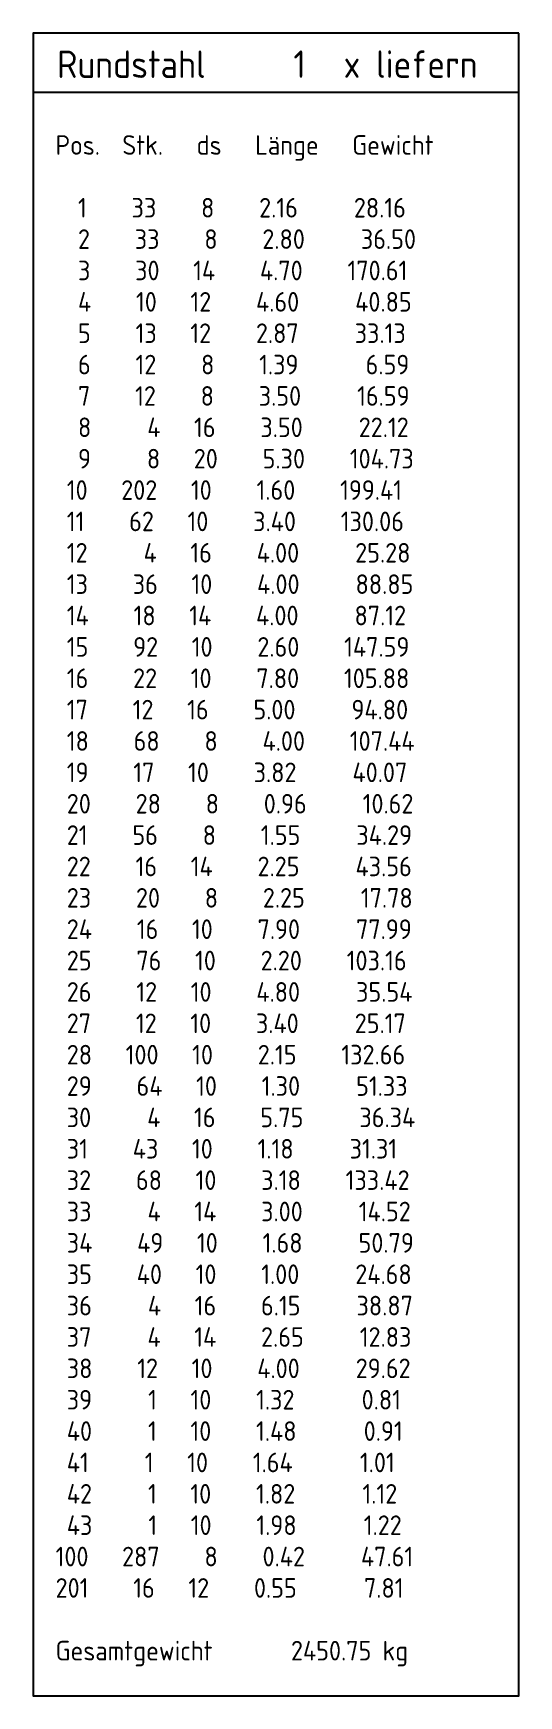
# Model space of a CAD drawing. Extents: x 399 to 532, y -4 to 185.
# Drawn here: x 399.17 to 402.27, y 35.25 to 45.85 of the extents above; entities that cross this region are included whole.
import ezdxf
from ezdxf.enums import TextEntityAlignment as Align

# ---------------------------------------------------------------- set-up
doc = ezdxf.new("R2010")
doc.units = 0
doc.header["$LTSCALE"] = 0.5
doc.header["$MEASUREMENT"] = 0
doc.linetypes.add('AUSGEZOGEN', pattern=[1000.01, 1000, 0.01])
doc.layers.add('MAT', color=7, linetype='CONTINUOUS')
doc.layers.add('RND', color=7, linetype='CONTINUOUS')
doc.styles.add('liste', font='isocp-e.shx')
doc.styles.add('TXT', font='isocp.shx')

msp = doc.modelspace()

# ---------------------------------------------------------------- texts
at = {"layer": 'RND', "color": 7, "linetype": 'AUSGEZOGEN', "style": 'liste'}
for s, p in [('  Pos.  Stk.   ds   Länge   Gewicht', (399.1734, 45.0746)), ('    1    33    8    2.16     28.16   ', (399.1734, 44.6746)), ('    2    33    8    2.80     36.50   ', (399.1734, 44.4746)), ('    3    30   14    4.70    170.61   ', (399.1734, 44.2746)), ('    4    10   12    4.60     40.85   ', (399.1734, 44.0746)), ('    5    13   12    2.87     33.13   ', (399.1734, 43.8746)), ('    6    12    8    1.39      6.59   ', (399.1734, 43.6746)), ('    7    12    8    3.50     16.59   ', (399.1734, 43.4746)), ('    8     4   16    3.50     22.12   ', (399.1734, 43.2746)), ('    9     8   20    5.30    104.73   ', (399.1734, 43.0746)), ('   10   202   10    1.60    199.41   ', (399.1734, 42.8746)), ('   11    62   10    3.40    130.06   ', (399.1734, 42.6746)), ('   12     4   16    4.00     25.28   ', (399.1734, 42.4746)), ('   13    36   10    4.00     88.85   ', (399.1734, 42.2746)), ('   14    18   14    4.00     87.12   ', (399.1734, 42.0746)), ('   15    92   10    2.60    147.59   ', (399.1734, 41.8746)), ('   16    22   10    7.80    105.88   ', (399.1734, 41.6746)), ('   17    12   16    5.00     94.80   ', (399.1734, 41.4746)), ('   18    68    8    4.00    107.44   ', (399.1734, 41.2746)), ('   19    17   10    3.82     40.07   ', (399.1734, 41.0746)), ('   20    28    8    0.96     10.62   ', (399.1734, 40.8746)), ('   21    56    8    1.55     34.29   ', (399.1734, 40.6746)), ('   22    16   14    2.25     43.56   ', (399.1734, 40.4746)), ('   23    20    8    2.25     17.78   ', (399.1734, 40.2746)), ('   24    16   10    7.90     77.99   ', (399.1734, 40.0746)), ('   25    76   10    2.20    103.16   ', (399.1734, 39.8746)), ('   26    12   10    4.80     35.54   ', (399.1734, 39.6746)), ('   27    12   10    3.40     25.17   ', (399.1734, 39.4746)), ('   28   100   10    2.15    132.66   ', (399.1734, 39.2746)), ('   29    64   10    1.30     51.33   ', (399.1734, 39.0746)), ('   30     4   16    5.75     36.34   ', (399.1734, 38.8746)), ('   31    43   10    1.18     31.31   ', (399.1734, 38.6746)), ('   32    68   10    3.18    133.42   ', (399.1734, 38.4746)), ('   33     4   14    3.00     14.52   ', (399.1734, 38.2746)), ('   34    49   10    1.68     50.79   ', (399.1734, 38.0746)), ('   35    40   10    1.00     24.68   ', (399.1734, 37.8746)), ('   36     4   16    6.15     38.87   ', (399.1734, 37.6746)), ('   37     4   14    2.65     12.83   ', (399.1734, 37.4746)), ('   38    12   10    4.00     29.62   ', (399.1734, 37.2746)), ('   39     1   10    1.32      0.81   ', (399.1734, 37.0746)), ('   40     1   10    1.48      0.91   ', (399.1734, 36.8746)), ('   41     1   10    1.64      1.01   ', (399.1734, 36.6746)), ('   42     1   10    1.82      1.12   ', (399.1734, 36.4746)), ('   43     1   10    1.98      1.22   ', (399.1734, 36.2746)), ('  100   287    8    0.42     47.61   ', (399.1734, 36.0746)), ('  201    16   12    0.55      7.81   ', (399.1734, 35.8746)), ('  Gesamtgewicht       2450.75 kg', (399.1734, 35.4746))]:
    msp.add_text(s, height=0.125, dxfattribs=at).set_placement(p)

# ---------------------------------------------------------------- blocks, each defined once
blk = doc.blocks.new('RND_LIS1')
at = {"layer": 'MAT', "color": 1, "linetype": 'Continuous', "style": 'TXT'}
blk.add_text('x liefern', height=0.35, dxfattribs=at).set_placement((5.674, 0.181), align=Align.RIGHT)
at = {"layer": 'RND', "color": 1, "linetype": 'Continuous', "style": 'TXT'}
blk.add_text('Rundstahl', height=0.35, dxfattribs=at).set_placement((0.305, 0.18))
blk.add_attdef('RND_Z', text='', height=0.35, dxfattribs=at).set_placement((3.48, 0.181), align=Align.RIGHT)

# ---------------------------------------------------------------- linework, layer by layer
at = {"layer": 'RND', "color": 5, "linetype": 'AUSGEZOGEN'}
msp.add_line((399.1734, 45.4746), (402.2734, 45.4746), dxfattribs=at)
msp.add_lwpolyline([(402.2734, 45.8496), (399.1734, 45.8496), (399.1734, 35.2496), (402.2734, 35.2496), (402.2734, 45.8496)], dxfattribs=at)

# ---------------------------------------------------------------- block references
at = {"layer": 'RND', "color": 102, "linetype": 'AUSGEZOGEN', "xscale": 0.5, "yscale": 0.5, "zscale": 0.5}
msp.add_blockref('RND_LIS1', (399.1734, 45.4746), dxfattribs=at).add_auto_attribs({'RND_Z': '1'})

msp.set_redraw_order([(e.dxf.handle, doc.entitydb.next_handle()) for e in msp.query("TEXT MTEXT ATTDEF DIMENSION ARC_DIMENSION")])  # texts and dimensions are drawn at this point

doc.saveas('drawing.dxf')
